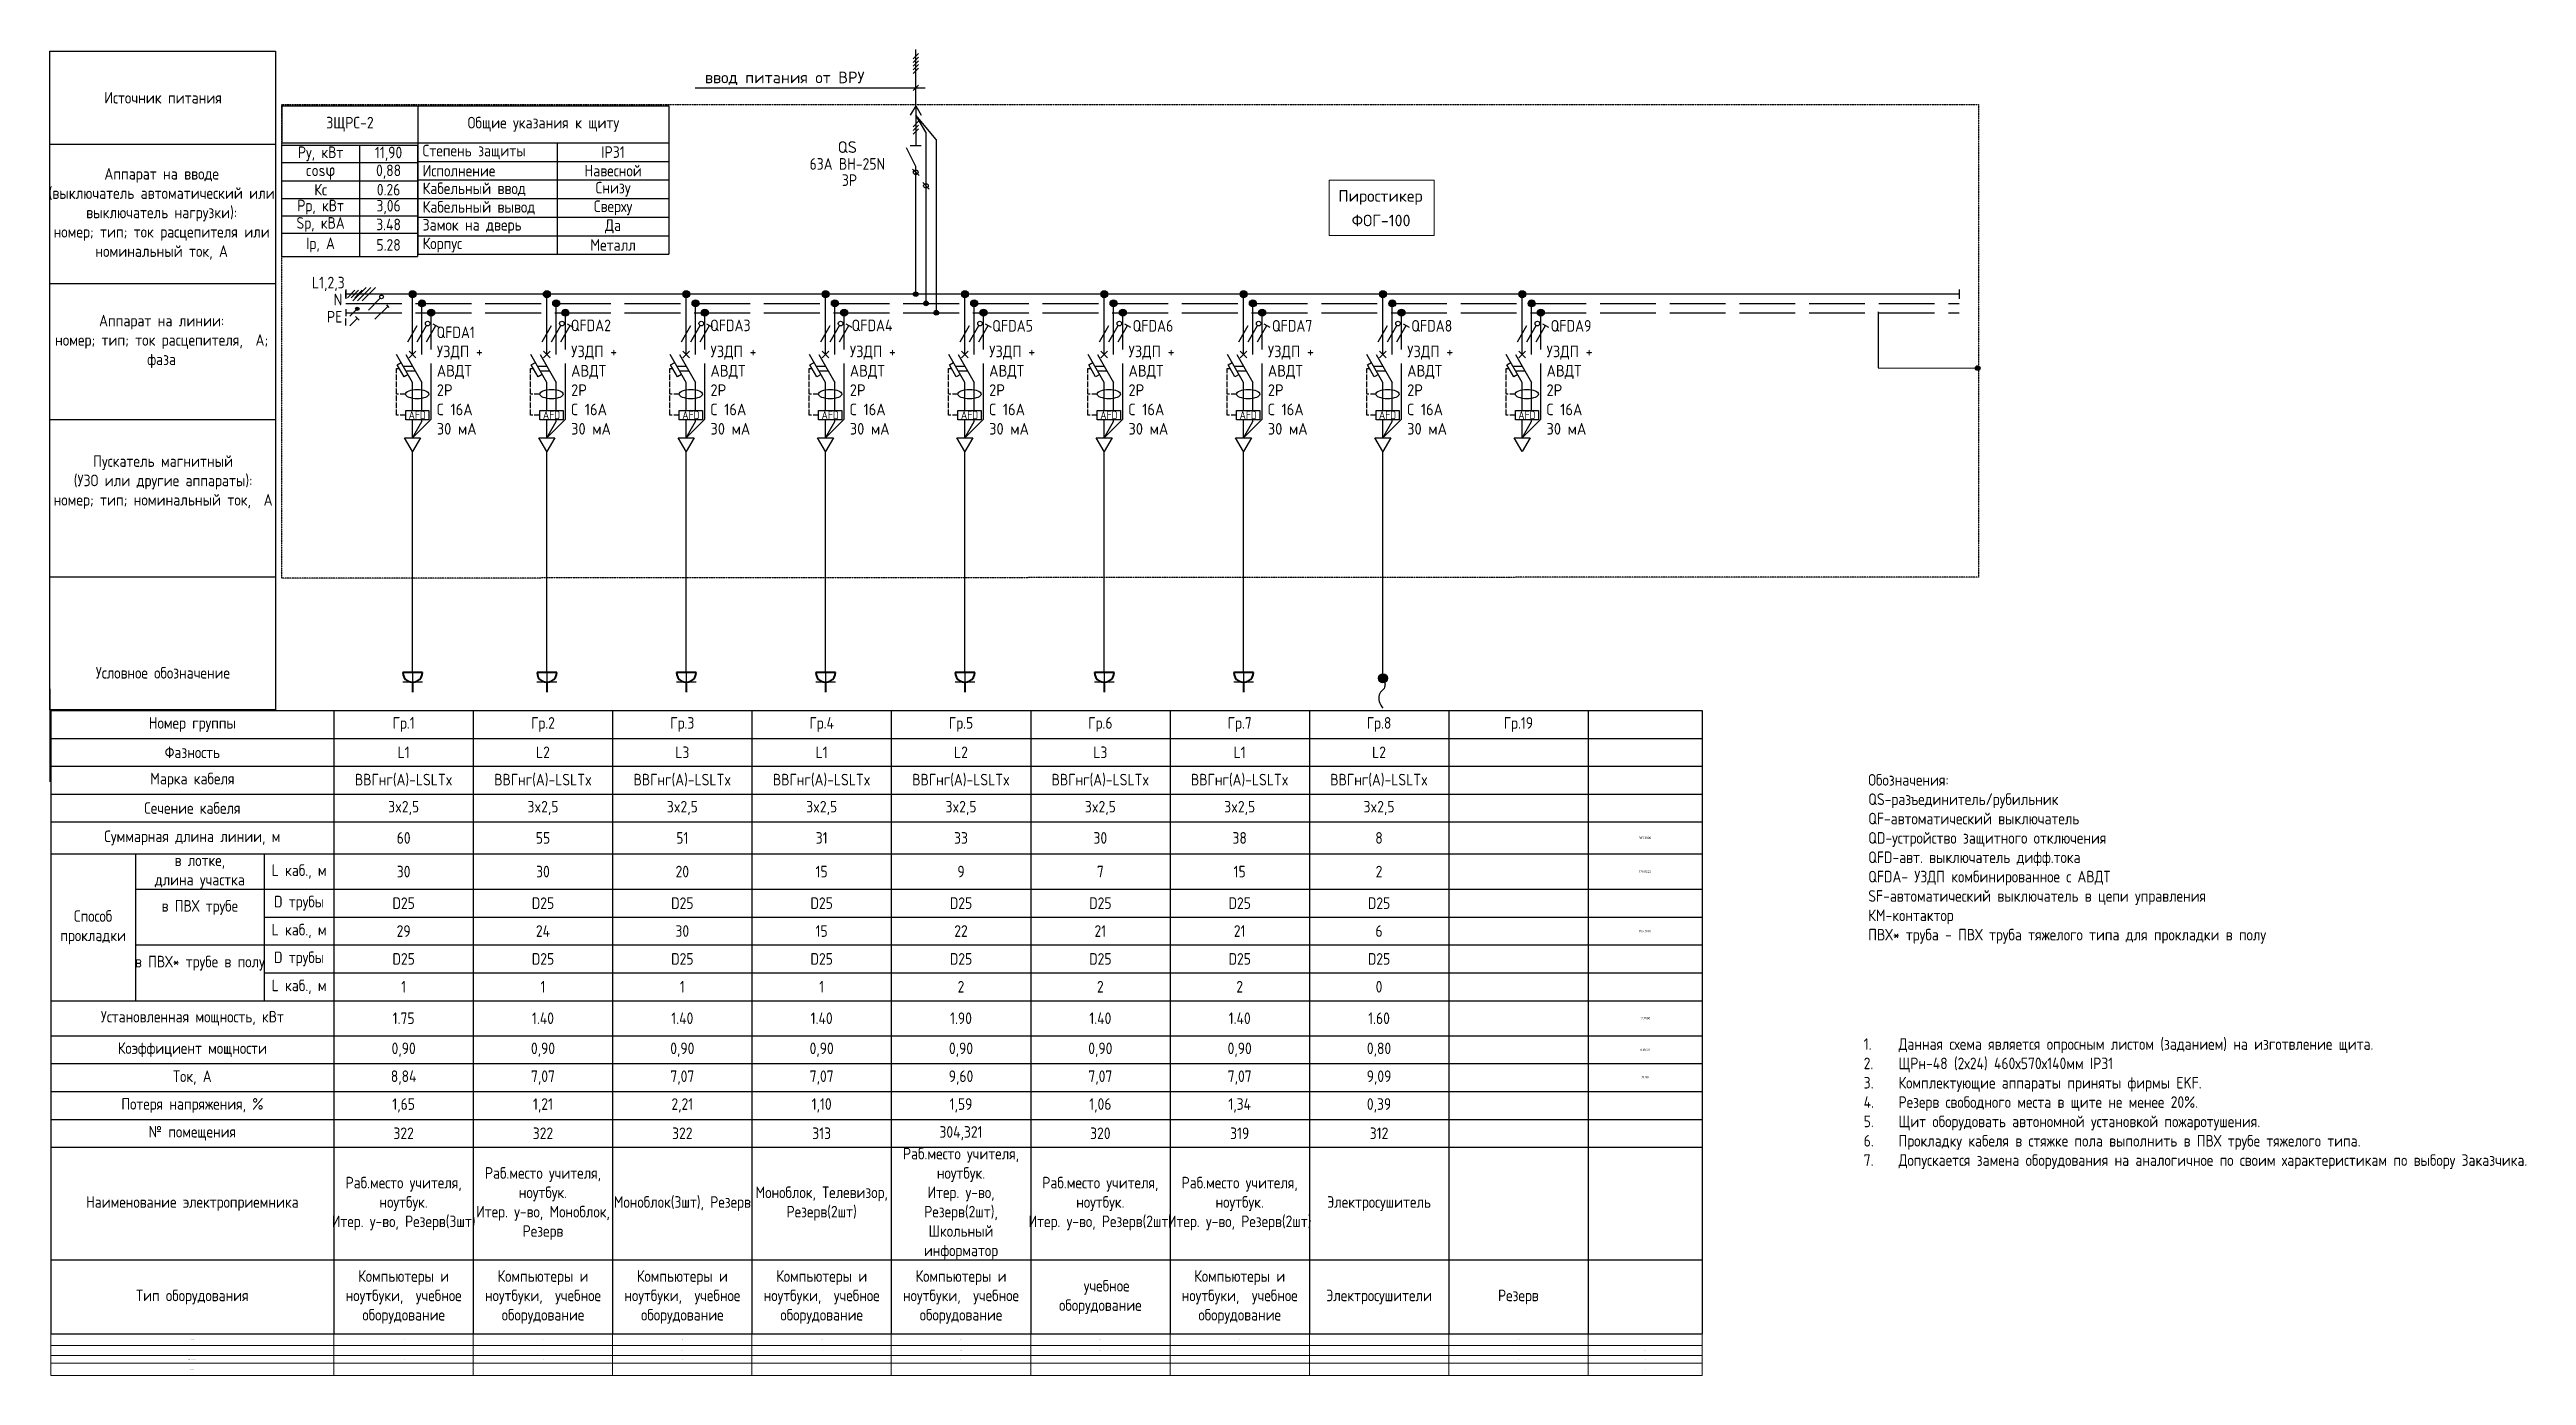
# Model space of a CAD drawing. Header units: millimetres. Extents: x -32 to 417638015, y -35 to 175284279.
# Drawn here: x 417302473 to 417355801, y 175209909 to 175238468 of the extents above; entities that cross this region are included whole.
import ezdxf
from ezdxf.enums import TextEntityAlignment as Align

# ---------------------------------------------------------------- set-up
doc = ezdxf.new("R2010")
doc.units = ezdxf.units.MM
doc.linetypes.add('ACAD_ISO02W100', pattern=[15, 12, -3])
doc.linetypes.add('DASHED2', pattern=[0.375, 0.25, -0.125])
for name, color, linetype in [('4_Однолинейная схема', 7, 'Continuous'), ('A-HATCH-WALL', 7, 'Continuous'), ('пояснения', 7, 'Continuous')]:
    doc.layers.add(name, color=color, linetype=linetype)
for name, color, linetype, lineweight in [('A-ANNO-NOTE', 7, 'Continuous', 5), ('ЭОМ_Кабельный вывод', 1, 'Continuous', 35), ('ЭОМ_Розетки быт', 5, 'Continuous', 30)]:
    doc.layers.add(name, color=color, linetype=linetype, lineweight=lineweight)
doc.styles.add('Arial Narrow', font='GOST_Common.ttf', dxfattribs={"width": 0.9, "height": 2.5})
doc.styles.add('DS23_Isopeur', font='isocpeur.ttf')
doc.styles.add('GOST Common', font='GOST_Common.ttf', dxfattribs={"width": 0.9, "height": 350})
doc.styles.add('GOST Common ISO', font='GOST_Common.ttf', dxfattribs={"width": 0.9, "height": 2.5})
doc.styles.add('ISOCPEUR', font='isocpeur.ttf', dxfattribs={"width": 0.85, "height": 275})
doc.styles.add('ISOCPEUR_1', font='isocpeur.ttf', dxfattribs={"height": 2.5})

msp = doc.modelspace()

# ---------------------------------------------------------------- texts
at = {"style": 'ISOCPEUR'}
for s, p in [('ввод питания от ВРУ', (417318302, 175237742)), ('QS', (417319649, 175236242))]:
    msp.add_text(s, height=250, dxfattribs=at).set_placement(p, align=Align.CENTER)
at = {"char_height": 250}
for s, insert, width, attachment_point, style in [('\\pxsm0.8;63А ВН-25N ', (417319649, 175236130), 2543.68, 2, 'ISOCPEUR'), ('\\pxsm0.8;3Р ', (417319695, 175235780), 2543.68, 2, 'ISOCPEUR'), ('QFDA2', (417313695, 175232651), 849.79, 1, 'GOST Common'), ('QFDA3', (417316695, 175232651), 849.79, 1, 'GOST Common'), ('QFDA5', (417322770, 175232642), 849.79, 1, 'GOST Common'), ('QFDA6', (417325792, 175232642), 849.79, 1, 'GOST Common'), ('QFDA7', (417328792, 175232642), 849.79, 1, 'GOST Common'), ('QFDA8', (417331792, 175232642), 849.79, 1, 'GOST Common'), ('QFDA9', (417334792, 175232642), 849.79, 1, 'GOST Common'), ('QFDA1', (417310805, 175232502), 849.79, 1, 'GOST Common')]:
    msp.add_mtext(s, dxfattribs=dict(at, insert=insert, width=width, attachment_point=attachment_point, style=style))
at = {"ltscale": 100, "char_height": 250, "attachment_point": 1, "style": 'ISOCPEUR'}
for s, width, gutter_width, heights, insert in [('Обозначения:\\PQS-разъединитель/рубильник\\PQF-автоматический выключатель\\PQD-устройство защитного отключения\\PQFD-авт. выключатель дифф.тока\\PQFDA- УЗДП комбинированное с АВДТ\\PSF-автоматический выключатель в цепи управления\\PКМ-контактор\\P{\\C0;ПВХ* труба - ПВХ труба тяжелого типа для прокладки в полу}', 9206.65, 1250, [0], (417341630, 175222863)), ('\\pxi-3,l3,t3;1.^IДанная схема является опросным листом (заданием) на изготвление щита.\\P2.^IЩРн-48 (2х24) 460х570х140мм IP31 \\P3.^IКомплектующие аппараты приняты фирмы EKF.\\P4.^IРезерв свободного места в щите не менее 20%.\\P{\\C0;5.^IЩит оборудовать автономной установкой пожаротушения.\\P6.^IПрокладку кабеля в стяжке пола выполнить в ПВХ трубе тяжелого типа.\\P\\A1;\\C256;7.^IДопускается замена оборудования на аналогичное по своим характеристикам по выбору Заказчика.}', 18423.29, 1, [6611], (417341532, 175217173))]:
    msp.add_mtext_dynamic_manual_height_columns(s, width=width, gutter_width=gutter_width, heights=heights, dxfattribs=dict(at, insert=insert))

# ---------------------------------------------------------------- blocks, each defined once
blk = doc.blocks.new('TSL_Пояснение для щита - TSL_Пояснение для щита-779833-ЩТ-1_1 _Р_ _')
blk.add_line((-75.05, 36.82), (-26.45, 36.82))
blk.add_line((-75.05, 36.82), (-26.45, 36.82))
blk.add_lwpolyline([(-75.05, 150), (-26.5, 150), (-26.5, 8.18), (-75.05, 8.18)], close=True)
at = {"layer": 'A-ANNO-NOTE', "lineweight": 30}
for p, q in [((-75, 130), (-26.41, 130)), ((-75, 100), (-26.41, 100)), ((-75, 70.67), (-26.41, 70.67))]:
    blk.add_line(p, q, dxfattribs=at)
at = {"insert": (-50.75, 16.14), "char_height": 2.5, "width": 48.595, "attachment_point": 5, "style": 'ISOCPEUR'}
blk.add_mtext('Условное обозначение', dxfattribs=at)
at = {"layer": 'A-ANNO-NOTE', "char_height": 2.5, "style": 'Arial Narrow'}
for s, insert, width, attachment_point in [('\\pxqc;Источник питания', (-50.7, 140), 48.5948, 5), ('\\fArial Narrow|b0|i0|c204|p34|; ', (-42.14, 141.21), 0.962, 1), ('\\pxqc;Аппарат на вводе \\P(выключатель автоматический или выключатель нагрузки): \\Pномер; тип; ток расцепителя или номинальный ток, А', (-51.01, 115), 49.2171, 5), ('\\fArial Narrow|b0|i0|c204|p34|; ', (-43.26, 124.54), 0.962, 1), ('\\fArial Narrow|b0|i0|c204|p34|; ', (-39.29, 124.54), 0.962, 1), ('\\fArial Narrow|b0|i0|c204|p34|; ', (-47.03, 120.38), 0.962, 1), ('\\fArial Narrow|b0|i0|c204|p34|; ', (-24.74, 120.38), 0.962, 1), ('\\fArial Narrow|b0|i0|c204|p34|; ', (-19.11, 120.38), 0.962, 1), ('\\fArial Narrow|b0|i0|c204|p34|; ', (-53.84, 112.04), 0.962, 1), ('\\fArial Narrow|b0|i0|c204|p34|; ', (-40.55, 116.21), 0.962, 1), ('\\fArial Narrow|b0|i0|c204|p34|; ', (-35.85, 112.04), 0.962, 1), ('\\fArial Narrow|b0|i0|c204|p34|; ', (-30.23, 112.04), 0.962, 1), ('\\fArial Narrow|b0|i0|c204|p34|; ', (-11.04, 112.04), 0.962, 1), ('\\pxqc;Аппарат на линии: \\P\\pq*;номер; тип; ток расцепителя,  А; фаза', (-51.01, 87.5), 49.2171, 5), ('\\fArial Narrow|b0|i0|c204|p34|; ', (-43.7, 92.88), 0.962, 1), ('\\fArial Narrow|b0|i0|c204|p34|; ', (-39.73, 92.88), 0.962, 1), ('\\fArial Narrow|b0|i0|c204|p34|; ', (-58.58, 88.71), 0.962, 1), ('\\fArial Narrow|b0|i0|c204|p34|; ', (-37.62, 88.71), 0.962, 1), ('\\fArial Narrow|b0|i0|c204|p34|; ', (-10.36, 88.71), 0.481, 1), ('\\fArial Narrow|b0|i0|c204|p34|; ', (-43.17, 72.88), 0.962, 1), ('\\fArial Narrow|b0|i0|c204|p34|; ', (-54.55, 68.71), 0.962, 1), ('\\fArial Narrow|b0|i0|c204|p34|; ', (-48.93, 68.71), 0.962, 1), ('\\fArial Narrow|b0|i0|c204|p34|; ', (-39.2, 68.71), 0.962, 1), ('\\fArial Narrow|b0|i0|c204|p34|; ', (-29.55, 64.54), 0.962, 1), ('Пускатель магнитный\\P(УЗО или другие аппараты):\\Pномер; тип; номинальный ток,  А', (-50.7, 57.23), 48.5948, 5), ('\\fArial Narrow|b0|i0|c204|p34|; ', (-40.12, 10.8), 0.962, 1), ('\\fArial Narrow|b0|i0|c204|p34|; ', (-40.32, 6.63), 0.962, 1), ('\\fArial Narrow|b0|i0|c204|p34|; ', (-38.21, -3.79), 0.962, 1), ('\\fArial Narrow|b0|i0|c204|p34|; ', (-35.76, -43.79), 0.962, 1)]:
    blk.add_mtext(s, dxfattribs=dict(at, insert=insert, width=width, attachment_point=attachment_point))
at = {"layer": 'A-ANNO-NOTE', "char_height": 2.5, "width": 0.962, "attachment_point": 1, "rotation": 90, "style": 'Arial Narrow'}
for insert in [(-31.63, 55.01), (-59.96, 39.75), (-27.46, 42.11), (-31.63, 29.87)]:
    blk.add_mtext('\\fArial Narrow|b0|i0|c204|p34|; ', dxfattribs=dict(at, insert=insert))
blk = doc.blocks.new('TSL_SHM_УГО_Точка - TSL_SHM_УГО_Точка-779818-ЩТ-1_1 _Р_ _')
at = {"layer": 'A-ANNO-NOTE', "lineweight": 30}
h = blk.add_hatch(color=256, dxfattribs=at)
edge = h.paths.add_edge_path()
edge.add_arc((0, 0), 0.5, 0, 360)
blk.add_circle((0, 0), 0.5, dxfattribs=at)
blk = doc.blocks.new('IRGA_ФОГ - ФОГ-30-6069955-ЩТ-1_1 _Р_ _')
at = {"layer": 'A-ANNO-NOTE'}
for p, q in [((22.6, 11.87), (0, 11.87)), ((0, 11.87), (0, 0)), ((22.6, 0), (22.6, 11.87)), ((0, 0), (22.6, 0))]:
    blk.add_line(p, q, dxfattribs=at)
at = {"layer": 'A-ANNO-NOTE', "insert": (1.98, 9.74), "char_height": 2.5, "width": 18.34, "attachment_point": 1, "style": 'ISOCPEUR_1', "bg_fill": 3, "box_fill_scale": 1.25, "bg_fill_color": 256, "bg_fill_true_color": 13158600, "bg_fill_transparency": 0}
blk.add_mtext('Пиростикер', dxfattribs=at)
blk = doc.blocks.new('Конт разъемн')
at = {"color": 0}
blk.add_line((71, 71), (-71, -71), dxfattribs=at)
blk.add_circle((0, 0), 50, dxfattribs=at)
blk = doc.blocks.new('*U870')
at = {"layer": '4_Однолинейная схема'}
for p, q in [((0, 1), (0, -1)), ((347.29, 0), (0, 0)), ((347.29, 1), (347.29, -1))]:
    blk.add_line(p, q, dxfattribs=at)
at = {"layer": '4_Однолинейная схема', "color": 1}
for p, q in [((1.51, -1.41), (4.34, 1.41)), ((2.51, -1.41), (5.34, 1.41)), ((3.51, -1.41), (6.34, 1.41)), ((4.84, -3.41), (7.38, -0.87)), ((6.23, -5.41), (9.06, -2.59))]:
    blk.add_line(p, q, dxfattribs=at)
at = {"layer": '4_Однолинейная схема', "linetype": 'ACAD_ISO02W100'}
for p, q in [((0, -2), (347.29, -2)), ((0, -4), (347.29, -4))]:
    blk.add_line(p, q, dxfattribs=at)
at = {"layer": '4_Однолинейная схема', "color": 1}
blk.add_lwpolyline([(9.34, -2.86), (8.78, -2.31)], dxfattribs=at)
blk.add_circle((7.67, -0.59), 0.404, dxfattribs=at)
at = {"layer": '4_Однолинейная схема', "style": 'GOST Common ISO', "width": 0.9}
for s, p in [('L1,2,3', (-7.33, 1.25)), ('N', (-2.64, -2.41)), ('PE', (-4.09, -6.11))]:
    blk.add_text(s, height=2.5, dxfattribs=at).set_placement(p)
blk = doc.blocks.new('*T1187')
at = {"layer": 'пояснения', "color": 0, "linetype": 'ByBlock', "lineweight": -2, "transparency": 16777216}
for p, q in [((0, 0), (2928, 0)), ((0, 0), (0, -800)), ((2928, 0), (2928, -800)), ((0, -800), (2928, -800))]:
    blk.add_line(p, q, dxfattribs=at)
at = {"layer": 'пояснения', "color": 0, "transparency": 16777216, "insert": (1464, -400), "char_height": 250, "width": 2906.04, "attachment_point": 5, "style": 'GOST Common ISO'}
blk.add_mtext('{\\C256;3ЩРС-2}', dxfattribs=at)
blk = doc.blocks.new('*T1188')
at = {"layer": 'пояснения', "color": 0, "linetype": 'ByBlock', "lineweight": -2, "transparency": 16777216}
for p, q in [((0, 0), (5400, 0)), ((0, 0), (0, -3200)), ((5400, 0), (5400, -3200)), ((0, -800), (5400, -800)), ((3000, -800), (3000, -3200)), ((0, -1200), (5400, -1200)), ((0, -1600), (5400, -1600)), ((0, -2000), (5400, -2000)), ((0, -2400), (5400, -2400)), ((0, -2800), (5400, -2800)), ((0, -3200), (5400, -3200))]:
    blk.add_line(p, q, dxfattribs=at)
at = {"layer": 'пояснения', "color": 0, "transparency": 16777216, "char_height": 250, "style": 'GOST Common ISO'}
for s, insert, width, attachment_point in [('Общие указания к щиту', (2700, -400), 5327.35, 5), ('Степень защиты', (100, -1000), 2800, 4), ('IP31', (4200, -1000), 2327.35, 5), ('Исполнение', (100, -1400), 2800, 4), ('Навесной', (4200, -1400), 2327.35, 5), ('Кабельный ввод', (100, -1800), 2800, 4), ('Кабельный вывод', (100, -2200), 2800, 4), ('Сверху', (4200, -2200), 2327.35, 5), ('Снизу', (4200, -1800), 2327.35, 5), ('Замок на дверь', (100, -2600), 2800, 4), ('Да', (4200, -2600), 2327.35, 5), ('Корпус', (100, -3000), 2800, 4), ('Металл', (4200, -3000), 2327.35, 5)]:
    blk.add_mtext(s, dxfattribs=dict(at, insert=insert, width=width, attachment_point=attachment_point))
blk = doc.blocks.new('*U874')
at = {"lineweight": -2}
h = blk.add_hatch(color=256, dxfattribs=at)
h.dxf.hatch_style = 1
edge = h.paths.add_edge_path()
edge.add_arc((0, 0), 0.75, 0, 360)
at = {"layer": 'A-HATCH-WALL', "lineweight": -2}
h = blk.add_hatch(color=256, dxfattribs=at)
h.dxf.hatch_style = 1
edge = h.paths.add_edge_path()
edge.add_arc((2, -2), 0.75, 0, 360)
h = blk.add_hatch(color=256, dxfattribs=at)
h.dxf.hatch_style = 1
edge = h.paths.add_edge_path()
edge.add_arc((4, -4), 0.75, 0, 360)
at = {"lineweight": -2}
for points in [[(0, -13), (0, 0)], [(0, -25.05), (0, -19), (-3.46, -13)], [(-0.98, -17.3), (-1.85, -17.8), (-3.35, -15.2), (-2.48, -14.7)], [(-2.02, -15.5), (-0.02, -15.5)], [(-1.46, -13), (2, -19)], [(-0.73, -13.73), (0.69, -12.31)], [(0.71, -13.71), (-0.71, -12.29)], [(-1.44, -16.5), (0.56, -16.5)], [(0, -30.92), (0, -27.05)]]:
    blk.add_lwpolyline(points, dxfattribs=at)
at = {"linetype": 'ACAD_ISO02W100', "lineweight": -2}
for points in [[(2, -13), (2, -2)], [(4, -26.92), (4, -4)], [(2, -25.05), (2, -19)], [(0, -30.92), (4, -26.92)], [(0, -30.92), (2, -27.46), (2, -26.97)]]:
    blk.add_lwpolyline(points, dxfattribs=at)
at = {"color": 1, "lineweight": -2}
for points in [[(-1, -10.23), (1, -6.77)], [(1, -10.23), (3, -6.77)], [(3, -10.23), (5, -6.77)], [(4.35, -6.39), (5.65, -7.14)]]:
    blk.add_lwpolyline(points, dxfattribs=at)
at = {"color": 1, "linetype": 'ACAD_ISO02W100', "lineweight": -2, "ltscale": 0.1}
for points in [[(-3.5, -21.53), (-3.5, -21.53), (-3.5, -16), (-2.89, -16)], [(-1.5, -21.53), (-3.5, -21.53)], [(-1.5, -26.05), (-3.5, -26.05), (-3.5, -21.53)]]:
    blk.add_lwpolyline(points, dxfattribs=at)
at = {"lineweight": -2}
blk.add_lwpolyline([(0, -33.92), (-1.73, -30.92), (1.73, -30.92)], close=True, dxfattribs=at)
for centre in [(0, 0), (2, -2), (4, -4)]:
    blk.add_circle(centre, 0.75, dxfattribs=at)
at = {"color": 1, "lineweight": -2}
blk.add_circle((3.25, -6.33), 0.5, dxfattribs=at)
at = {"lineweight": -2}
blk.add_ellipse((1, -21.53), major_axis=(2.5, 0), ratio=0.4, dxfattribs=at)
at = {"style": 'GOST Common ISO', "width": 0.9}
blk.add_attdef('ФАЗА', text='', height=2.5, dxfattribs=at).set_placement((0, 2), align=Align.CENTER)
at = {"lineweight": -2}
blk.add_wipeout([(-1.49, -25.05), (3.5, -25.05), (3.5, -27.05), (-1.49, -27.05)], dxfattribs=at)
blk.add_lwpolyline([(3.5, -27.05), (-1.49, -27.05), (-1.49, -25.05), (3.5, -25.05)], close=True, dxfattribs=at)
at = {"lineweight": -2, "insert": (1, -26.05), "char_height": 1.75, "attachment_point": 5, "style": 'GOST Common ISO'}
blk.add_mtext_dynamic_manual_height_columns('AFD', width=4.9912, gutter_width=12.5, heights=[0], dxfattribs=at)
blk = doc.blocks.new('*T1189')
at = {"color": 0, "linetype": 'ByBlock', "lineweight": -2, "transparency": 16777216}
for p, q in [((0, 0), (35552, 0)), ((0, 0), (0, -13428)), ((6097, 0), (6097, -13428)), ((9097, 0), (9097, -13428)), ((12097, 0), (12097, -13428)), ((15097, 0), (15097, -13428)), ((18097, 0), (18097, -13428)), ((21097, 0), (21097, -13428)), ((24097, 0), (24097, -13428)), ((27097, 0), (27097, -13428)), ((30097, 0), (30097, -13428)), ((33097, 0), (33097, -13428)), ((35552, 0), (35552, -13428)), ((0, -600), (35552, -600)), ((0, -1200), (35552, -1200)), ((0, -1800), (35552, -1800)), ((0, -2400), (35552, -2400)), ((0, -3087), (35552, -3087)), ((1822, -3087), (1822, -6249)), ((4597, -3087), (4597, -6249)), ((1822, -3849), (35552, -3849)), ((4597, -4449), (35552, -4449)), ((1822, -5049), (35552, -5049)), ((4597, -5649), (35552, -5649)), ((0, -6249), (35552, -6249)), ((0, -7005), (35552, -7005)), ((0, -7605), (35552, -7605)), ((0, -8205), (35552, -8205)), ((0, -8805), (35552, -8805)), ((0, -9405), (35552, -9405)), ((0, -11833), (35552, -11833)), ((0, -13428), (35552, -13428))]:
    blk.add_line(p, q, dxfattribs=at)
at = {"layer": 'Defpoints', "color": 8, "linetype": 'ByBlock', "lineweight": 0, "transparency": 16777216}
for p, q in [((0, -13428), (0, -14322)), ((0, -13678), (35552, -13678)), ((6097, -13428), (6097, -14322)), ((9097, -13428), (9097, -14322)), ((12097, -13428), (12097, -14322)), ((15097, -13428), (15097, -14322)), ((18097, -13428), (18097, -14322)), ((21097, -13428), (21097, -14322)), ((24097, -13428), (24097, -14322)), ((27097, -13428), (27097, -14322)), ((30097, -13428), (30097, -14322)), ((33097, -13428), (33097, -14322)), ((35552, -13428), (35552, -14322)), ((0, -13888), (35552, -13888)), ((0, -14053), (35552, -14053)), ((0, -14322), (35552, -14322))]:
    blk.add_line(p, q, dxfattribs=at)
at = {"color": 0, "transparency": 16777216, "attachment_point": 5, "style": 'ISOCPEUR'}
for s, insert, char_height, width in [('{\\fISOCPEUR|b0|i0|c0;Номер группы', (3048, -300), 250, 6076.6), ('Гр.1', (7597, -300), 250, 2980), ('Гр.2', (10597, -300), 250, 2980), ('Гр.3', (13597, -300), 250, 2980), ('Гр.4', (16597, -300), 250, 2980), ('Гр.5', (19597, -300), 250, 2980), ('Гр.6', (22597, -300), 250, 2980), ('Гр.7', (25597, -300), 250, 2980), ('Гр.8', (28597, -300), 250, 2980), ('Гр.19', (31597, -300), 250, 2980), ('{\\fISOCPEUR|b0|i0|c0;Фазность', (3048, -900), 250, 6076.6), ('L1', (7597, -900), 250, 2980), ('L2', (10597, -900), 250, 2980), ('L3', (13597, -900), 250, 2980), ('L1', (16597, -900), 250, 2980), ('L2', (19597, -900), 250, 2980), ('L3', (22597, -900), 250, 2980), ('L1', (25597, -900), 250, 2980), ('L2', (28597, -900), 250, 2980), ('{\\fISOCPEUR|b0|i0|c0;Марка кабеля', (3048, -1500), 250, 6076.6), ('ВВГнг(A)-LSLTx', (7597, -1500), 250, 2980), ('ВВГнг(A)-LSLTx', (10597, -1500), 250, 2980), ('ВВГнг(A)-LSLTx', (13597, -1500), 250, 2980), ('{\\fISOCPEUR|b0|i0|c0;ВВГнг(A)-LSLTx', (16597, -1500), 250, 2980), ('{\\fISOCPEUR|b0|i0|c0;ВВГнг(A)-LSLTx', (19597, -1500), 250, 2980), ('{\\fISOCPEUR|b0|i0|c0;ВВГнг(A)-LSLTx', (22597, -1500), 250, 2980), ('{\\fISOCPEUR|b0|i0|c0;ВВГнг(A)-LSLTx', (25597, -1500), 250, 2980), ('{\\fISOCPEUR|b0|i0|c0;ВВГнг(A)-LSLTx', (28597, -1500), 250, 2980), ('{\\fISOCPEUR|b0|i0|c0;Сечение кабеля', (3048, -2100), 250, 6076.6), ('3x2,5', (7597, -2100), 250, 2980), ('3x2,5', (10597, -2100), 250, 2980), ('3x2,5', (13597, -2100), 250, 2980), ('3x2,5', (16597, -2100), 250, 2980), ('3x2,5', (19597, -2100), 250, 2980), ('3x2,5', (22597, -2100), 250, 2980), ('3x2,5', (25597, -2100), 250, 2980), ('3x2,5', (28597, -2100), 250, 2980), ('{\\fISOCPEUR|b0|i0|c0;Суммарная длина линии, м', (3048, -2743), 250, 6076.6), ('60', (7597, -2743), 250, 2980), ('55', (10597, -2743), 250, 2980), ('51', (13597, -2743), 250, 2980), ('31', (16597, -2743), 250, 2980), ('33', (19597, -2743), 250, 2980), ('30', (22597, -2743), 250, 2980), ('38', (25597, -2743), 250, 2980), ('8', (28597, -2743), 250, 2980), ('в лотке, \\Pдлина участка', (3209, -3468), 250, 2755.56), ('307.3000', (34324, -2743), 50, 2435.33), ('L каб., м', (5347, -3468), 250, 1479.52), ('30', (7597, -3468), 250, 2980), ('30', (10597, -3468), 250, 2980), ('20', (13597, -3468), 250, 2980), ('15', (16597, -3468), 250, 2980), ('9', (19597, -3468), 250, 2980), ('7', (22597, -3468), 250, 2980), ('15', (25597, -3468), 250, 2980), ('2', (28597, -3468), 250, 2980), ('128.0000', (34324, -3468), 50, 2435.33), ('в ПВХ трубе \\P  ', (3209, -4449), 250, 2755.56), ('D трубы', (5347, -4149), 250, 1479.52), ('D25 ', (7597, -4149), 250, 2980), ('D25 ', (10597, -4149), 250, 2980), ('D25 ', (13597, -4149), 250, 2980), ('D25 ', (16597, -4149), 250, 2980), ('D25 ', (19597, -4149), 250, 2980), ('D25 ', (22597, -4149), 250, 2980), ('D25 ', (25597, -4149), 250, 2980), ('D25 ', (28597, -4149), 250, 2980), ('Способ прокладки', (911, -4668), 250, 1801.52), ('L каб., м', (5347, -4749), 250, 1479.52), ('29', (7597, -4749), 250, 2980), ('24', (10597, -4749), 250, 2980), ('30', (13597, -4749), 250, 2980), ('15', (16597, -4749), 250, 2980), ('22', (19597, -4749), 250, 2980), ('21', (22597, -4749), 250, 2980), ('21', (25597, -4749), 250, 2980), ('6', (28597, -4749), 250, 2980), ('169.3000', (34324, -4749), 50, 2435.33), ('в ПВХ* трубе в полу \\P  ', (3209, -5649), 250, 2755.56), ('D трубы', (5347, -5349), 250, 1479.52), ('D25 ', (7597, -5349), 250, 2980), ('D25 ', (10597, -5349), 250, 2980), ('D25 ', (13597, -5349), 250, 2980), ('D25 ', (16597, -5349), 250, 2980), ('D25 ', (19597, -5349), 250, 2980), ('D25 ', (22597, -5349), 250, 2980), ('D25 ', (25597, -5349), 250, 2980), ('D25 ', (28597, -5349), 250, 2980), ('L каб., м', (5347, -5949), 250, 1479.52), ('1', (7597, -5949), 250, 2980), ('1', (10597, -5949), 250, 2980), ('1', (13597, -5949), 250, 2980), ('1', (16597, -5949), 250, 2980), ('2', (19597, -5949), 250, 2980), ('2', (22597, -5949), 250, 2980), ('2', (25597, -5949), 250, 2980), ('0', (28597, -5949), 250, 2980), ('Установленная мощность, кВт', (3048, -6627), 250, 6076.6), ('1.75', (7597, -6627), 250, 2980), ('1.40', (10597, -6627), 250, 2980), ('1.40', (13597, -6627), 250, 2980), ('1.40', (16597, -6627), 250, 2980), ('1.90', (19597, -6627), 250, 2980), ('1.40', (22597, -6627), 250, 2980), ('1.40', (25597, -6627), 250, 2980), ('1.60', (28597, -6627), 250, 2980), ('12.2500', (34324, -6627), 50, 2435.33), ('Коэффициент мощности', (3048, -7305), 250, 6076.6), ('0,90', (7597, -7305), 250, 2980), ('0,90', (10597, -7305), 250, 2980), ('0,90', (13597, -7305), 250, 2980), ('0,90', (16597, -7305), 250, 2980), ('0,90', (19597, -7305), 250, 2980), ('0,90', (22597, -7305), 250, 2980), ('0,90', (25597, -7305), 250, 2980), ('0,80', (28597, -7305), 250, 2980), ('0.8500', (34324, -7305), 50, 2435.33), ('Ток, А', (3048, -7905), 250, 6076.6), ('8,84', (7597, -7905), 250, 2980), ('7,07', (10597, -7905), 250, 2980), ('7,07', (13597, -7905), 250, 2980), ('7,07', (16597, -7905), 250, 2980), ('9,60', (19597, -7905), 250, 2980), ('7,07', (22597, -7905), 250, 2980), ('7,07', (25597, -7905), 250, 2980), ('9,09', (28597, -7905), 250, 2980), ('21,90', (34324, -7905), 50, 2435.33), ('{\\fISOCPEUR|b0|i0|c0;Потеря напряжения, %', (3048, -8505), 250, 6076.6), ('1,65', (7597, -8505), 250, 2980), ('1,21', (10597, -8505), 250, 2980), ('2,21', (13597, -8505), 250, 2980), ('1,10', (16597, -8505), 250, 2980), ('1,59', (19597, -8505), 250, 2980), ('1,06', (22597, -8505), 250, 2980), ('1,34', (25597, -8505), 250, 2980), ('0,39', (28597, -8505), 250, 2980), ('{\\fISOCPEUR|b0|i0|c0;№ помещения', (3048, -9105), 250, 6076.6), ('322', (7597, -9105), 250, 2980), ('322', (10597, -9105), 250, 2980), ('322', (13597, -9105), 250, 2980), ('313', (16597, -9105), 250, 2980), ('304,321', (19597, -9105), 250, 2980), ('320', (22597, -9105), 250, 2980), ('319', (25597, -9105), 250, 2980), ('312', (28597, -9105), 250, 2980), ('Раб.место учителя, ноутбук.\\PИтер. у-во, Резерв(2шт), {\\W0.85;\\C256;Школьный информатор}', (19597, -10619), 250, 2980), ('Раб.место учителя, ноутбук.\\PИтер. у-во, Резерв(3шт)', (7597, -10619), 250, 2980), ('Раб.место учителя, ноутбук.\\PИтер. у-во, Моноблок, Резерв', (10597, -10619), 250, 2980), ('Раб.место учителя, ноутбук.\\PИтер. у-во, Резерв(2шт)', (22597, -10619), 250, 2980), ('Раб.место учителя, ноутбук.\\PИтер. у-во, Резерв(2шт)', (25597, -10619), 250, 2980), ('Наименование электроприемника', (3048, -10619), 250, 6076.6), ('Моноблок(3шт), Резерв', (13597, -10619), 250, 2980), ('Моноблок, Телевизор, \\PРезерв(2шт)', (16597, -10619), 250, 2980), ('Электросушитель', (28597, -10619), 250, 2980), ('Компьютеры и ноутбуки,  учебное оборудование', (7597, -12631), 250, 2980), ('Компьютеры и ноутбуки,  учебное оборудование', (10597, -12631), 250, 2980), ('Компьютеры и ноутбуки,  учебное оборудование', (13597, -12631), 250, 2980), ('Компьютеры и ноутбуки,  учебное оборудование', (16597, -12631), 250, 2980), ('Компьютеры и ноутбуки,  учебное оборудование', (19597, -12631), 250, 2980), ('  учебное оборудование', (22597, -12631), 250, 2980), ('Компьютеры и ноутбуки,  учебное оборудование', (25597, -12631), 250, 2980), ('Тип оборудования', (3048, -12631), 250, 6076.6), ('Электросушители', (28597, -12631), 250, 2980), ('Резерв', (31597, -12631), 250, 2980)]:
    blk.add_mtext(s, dxfattribs=dict(at, insert=insert, char_height=char_height, width=width))
at = {"color": 255, "transparency": 16777216, "char_height": 10, "attachment_point": 5, "style": 'ISOCPEUR'}
for s, insert, width in [('Коэф спроса', (3048, -13553), 6076.6), ('0,40', (7597, -13553), 2980), ('0,70', (7597, -13783), 2980), ('0,15', (10597, -13553), 2980), ('0,21', (10597, -13783), 2980), ('0,50', (13597, -13553), 2980), ('0,70', (13597, -13783), 2980), ('0,20', (16597, -13553), 2980), ('0,28', (16597, -13783), 2980), ('0,20', (19597, -13553), 2980), ('0,38', (19597, -13783), 2980), ('0,20', (22597, -13553), 2980), ('0,28', (22597, -13783), 2980), ('0,80', (25597, -13553), 2980), ('1,12', (25597, -13783), 2980), ('####', (31597, -13783), 2980), ('0,15', (31597, -13553), 2980), ('3.6700', (34324, -13783), 2435.33), ('0,30', (34324, -13553), 2435.33), ('Полная расчетная мощность', (3048, -13970), 6076.6), ('Косинус Итог', (3048, -14187), 6076.6), ('0,78', (7597, -13970), 2980), ('0,23', (10597, -13970), 2980), ('0,78', (13597, -13970), 2980), ('0,31', (16597, -13970), 2980), ('0,42', (19597, -13970), 2980), ('0,31', (22597, -13970), 2980), ('1,24', (25597, -13970), 2980), ('####', (31597, -13970), 2980), ('4.0778', (34324, -13970), 2435.33), ('0.9000', (34324, -14187), 2435.33)]:
    blk.add_mtext(s, dxfattribs=dict(at, insert=insert, width=width))
blk = doc.blocks.new('*U865')
at = {"lineweight": -2}
h = blk.add_hatch(color=256, dxfattribs=at)
h.dxf.hatch_style = 1
edge = h.paths.add_edge_path()
edge.add_arc((0, 0), 0.75, 0, 360)
at = {"layer": 'A-HATCH-WALL', "lineweight": -2}
h = blk.add_hatch(color=256, dxfattribs=at)
h.dxf.hatch_style = 1
edge = h.paths.add_edge_path()
edge.add_arc((2, -2), 0.75, 0, 360)
h = blk.add_hatch(color=256, dxfattribs=at)
h.dxf.hatch_style = 1
edge = h.paths.add_edge_path()
edge.add_arc((4, -4), 0.75, 0, 360)
at = {"lineweight": -2}
for points in [[(0, -13), (0, 0)], [(0, -25.05), (0, -19), (-3.46, -13)], [(-0.98, -17.3), (-1.85, -17.8), (-3.35, -15.2), (-2.48, -14.7)], [(-2.02, -15.5), (-0.02, -15.5)], [(-1.46, -13), (2, -19)], [(-0.73, -13.73), (0.69, -12.31)], [(0.71, -13.71), (-0.71, -12.29)], [(-1.44, -16.5), (0.56, -16.5)], [(0, -30.92), (0, -27.05)]]:
    blk.add_lwpolyline(points, dxfattribs=at)
at = {"linetype": 'ACAD_ISO02W100', "lineweight": -2}
for points in [[(2, -13), (2, -2)], [(4, -26.92), (4, -4)], [(2, -25.05), (2, -19)], [(0, -30.92), (4, -26.92)], [(0, -30.92), (2, -27.46), (2, -26.97)]]:
    blk.add_lwpolyline(points, dxfattribs=at)
at = {"color": 1, "lineweight": -2}
for points in [[(-1, -10.23), (1, -6.77)], [(1, -10.23), (3, -6.77)], [(3, -10.23), (5, -6.77)], [(4.35, -6.39), (5.65, -7.14)]]:
    blk.add_lwpolyline(points, dxfattribs=at)
at = {"color": 1, "linetype": 'ACAD_ISO02W100', "lineweight": -2, "ltscale": 0.1}
for points in [[(-3.5, -21.53), (-3.5, -21.53), (-3.5, -16), (-2.89, -16)], [(-1.5, -21.53), (-3.5, -21.53)], [(-1.5, -26.05), (-3.5, -26.05), (-3.5, -21.53)]]:
    blk.add_lwpolyline(points, dxfattribs=at)
at = {"lineweight": -2}
blk.add_lwpolyline([(0, -33.92), (-1.73, -30.92), (1.73, -30.92)], close=True, dxfattribs=at)
for centre in [(0, 0), (2, -2), (4, -4)]:
    blk.add_circle(centre, 0.75, dxfattribs=at)
at = {"color": 1, "lineweight": -2}
blk.add_circle((3.25, -6.33), 0.5, dxfattribs=at)
at = {"lineweight": -2}
blk.add_ellipse((1, -21.53), major_axis=(2.5, 0), ratio=0.4, dxfattribs=at)
at = {"style": 'GOST Common ISO', "width": 0.9}
blk.add_attdef('ФАЗА', text='', height=2.5, dxfattribs=at).set_placement((0, 2), align=Align.CENTER)
at = {"lineweight": -2}
blk.add_wipeout([(-1.49, -25.05), (3.5, -25.05), (3.5, -27.05), (-1.49, -27.05)], dxfattribs=at)
blk.add_lwpolyline([(3.5, -27.05), (-1.49, -27.05), (-1.49, -25.05), (3.5, -25.05)], close=True, dxfattribs=at)
at = {"lineweight": -2, "insert": (1, -26.05), "char_height": 1.75, "attachment_point": 5, "style": 'GOST Common ISO'}
blk.add_mtext_dynamic_manual_height_columns('AFD', width=4.9912, gutter_width=12.5, heights=[0], dxfattribs=at)
blk = doc.blocks.new('*U866')
at = {"lineweight": -2}
h = blk.add_hatch(color=256, dxfattribs=at)
h.dxf.hatch_style = 1
edge = h.paths.add_edge_path()
edge.add_arc((0, 0), 0.75, 0, 360)
at = {"layer": 'A-HATCH-WALL', "lineweight": -2}
h = blk.add_hatch(color=256, dxfattribs=at)
h.dxf.hatch_style = 1
edge = h.paths.add_edge_path()
edge.add_arc((2, -2), 0.75, 0, 360)
h = blk.add_hatch(color=256, dxfattribs=at)
h.dxf.hatch_style = 1
edge = h.paths.add_edge_path()
edge.add_arc((4, -4), 0.75, 0, 360)
at = {"lineweight": -2}
for points in [[(0, -13), (0, 0)], [(0, -25.05), (0, -19), (-3.46, -13)], [(-0.98, -17.3), (-1.85, -17.8), (-3.35, -15.2), (-2.48, -14.7)], [(-2.02, -15.5), (-0.02, -15.5)], [(-1.46, -13), (2, -19)], [(-0.73, -13.73), (0.69, -12.31)], [(0.71, -13.71), (-0.71, -12.29)], [(-1.44, -16.5), (0.56, -16.5)], [(0, -30.92), (0, -27.05)]]:
    blk.add_lwpolyline(points, dxfattribs=at)
at = {"linetype": 'ACAD_ISO02W100', "lineweight": -2}
for points in [[(2, -13), (2, -2)], [(4, -26.92), (4, -4)], [(2, -25.05), (2, -19)], [(0, -30.92), (4, -26.92)], [(0, -30.92), (2, -27.46), (2, -26.97)]]:
    blk.add_lwpolyline(points, dxfattribs=at)
at = {"color": 1, "lineweight": -2}
for points in [[(-1, -10.23), (1, -6.77)], [(1, -10.23), (3, -6.77)], [(3, -10.23), (5, -6.77)], [(4.35, -6.39), (5.65, -7.14)]]:
    blk.add_lwpolyline(points, dxfattribs=at)
at = {"color": 1, "linetype": 'ACAD_ISO02W100', "lineweight": -2, "ltscale": 0.1}
for points in [[(-3.5, -21.53), (-3.5, -21.53), (-3.5, -16), (-2.89, -16)], [(-1.5, -21.53), (-3.5, -21.53)], [(-1.5, -26.05), (-3.5, -26.05), (-3.5, -21.53)]]:
    blk.add_lwpolyline(points, dxfattribs=at)
at = {"lineweight": -2}
blk.add_lwpolyline([(0, -33.92), (-1.73, -30.92), (1.73, -30.92)], close=True, dxfattribs=at)
for centre in [(0, 0), (2, -2), (4, -4)]:
    blk.add_circle(centre, 0.75, dxfattribs=at)
at = {"color": 1, "lineweight": -2}
blk.add_circle((3.25, -6.33), 0.5, dxfattribs=at)
at = {"lineweight": -2}
blk.add_ellipse((1, -21.53), major_axis=(2.5, 0), ratio=0.4, dxfattribs=at)
at = {"style": 'GOST Common ISO', "width": 0.9}
blk.add_attdef('ФАЗА', text='', height=2.5, dxfattribs=at).set_placement((0, 2), align=Align.CENTER)
at = {"lineweight": -2}
blk.add_wipeout([(-1.49, -25.05), (3.5, -25.05), (3.5, -27.05), (-1.49, -27.05)], dxfattribs=at)
blk.add_lwpolyline([(3.5, -27.05), (-1.49, -27.05), (-1.49, -25.05), (3.5, -25.05)], close=True, dxfattribs=at)
at = {"lineweight": -2, "insert": (1, -26.05), "char_height": 1.75, "attachment_point": 5, "style": 'GOST Common ISO'}
blk.add_mtext_dynamic_manual_height_columns('AFD', width=4.9912, gutter_width=12.5, heights=[0], dxfattribs=at)
blk = doc.blocks.new('*U849')
at = {"lineweight": -2}
h = blk.add_hatch(color=256, dxfattribs=at)
h.dxf.hatch_style = 1
edge = h.paths.add_edge_path()
edge.add_arc((0, 0), 0.75, 0, 360)
at = {"layer": 'A-HATCH-WALL', "lineweight": -2}
h = blk.add_hatch(color=256, dxfattribs=at)
h.dxf.hatch_style = 1
edge = h.paths.add_edge_path()
edge.add_arc((2, -2), 0.75, 0, 360)
h = blk.add_hatch(color=256, dxfattribs=at)
h.dxf.hatch_style = 1
edge = h.paths.add_edge_path()
edge.add_arc((4, -4), 0.75, 0, 360)
at = {"lineweight": -2}
for points in [[(0, -13), (0, 0)], [(0, -25.05), (0, -19), (-3.46, -13)], [(-0.98, -17.3), (-1.85, -17.8), (-3.35, -15.2), (-2.48, -14.7)], [(-2.02, -15.5), (-0.02, -15.5)], [(-1.46, -13), (2, -19)], [(-0.73, -13.73), (0.69, -12.31)], [(0.71, -13.71), (-0.71, -12.29)], [(-1.44, -16.5), (0.56, -16.5)], [(0, -30.92), (0, -27.05)]]:
    blk.add_lwpolyline(points, dxfattribs=at)
at = {"linetype": 'ACAD_ISO02W100', "lineweight": -2}
for points in [[(2, -13), (2, -2)], [(4, -26.92), (4, -4)], [(2, -25.05), (2, -19)], [(0, -30.92), (4, -26.92)], [(0, -30.92), (2, -27.46), (2, -26.97)]]:
    blk.add_lwpolyline(points, dxfattribs=at)
at = {"color": 1, "lineweight": -2}
for points in [[(-1, -10.23), (1, -6.77)], [(1, -10.23), (3, -6.77)], [(3, -10.23), (5, -6.77)], [(4.35, -6.39), (5.65, -7.14)]]:
    blk.add_lwpolyline(points, dxfattribs=at)
at = {"color": 1, "linetype": 'ACAD_ISO02W100', "lineweight": -2, "ltscale": 0.1}
for points in [[(-3.5, -21.53), (-3.5, -21.53), (-3.5, -16), (-2.89, -16)], [(-1.5, -21.53), (-3.5, -21.53)], [(-1.5, -26.05), (-3.5, -26.05), (-3.5, -21.53)]]:
    blk.add_lwpolyline(points, dxfattribs=at)
at = {"lineweight": -2}
blk.add_lwpolyline([(0, -33.92), (-1.73, -30.92), (1.73, -30.92)], close=True, dxfattribs=at)
for centre in [(0, 0), (2, -2), (4, -4)]:
    blk.add_circle(centre, 0.75, dxfattribs=at)
at = {"color": 1, "lineweight": -2}
blk.add_circle((3.25, -6.33), 0.5, dxfattribs=at)
at = {"lineweight": -2}
blk.add_ellipse((1, -21.53), major_axis=(2.5, 0), ratio=0.4, dxfattribs=at)
at = {"style": 'GOST Common ISO', "width": 0.9}
blk.add_attdef('ФАЗА', text='', height=2.5, dxfattribs=at).set_placement((0, 2), align=Align.CENTER)
at = {"lineweight": -2}
blk.add_wipeout([(-1.49, -25.05), (3.5, -25.05), (3.5, -27.05), (-1.49, -27.05)], dxfattribs=at)
blk.add_lwpolyline([(3.5, -27.05), (-1.49, -27.05), (-1.49, -25.05), (3.5, -25.05)], close=True, dxfattribs=at)
at = {"lineweight": -2, "insert": (1, -26.05), "char_height": 1.75, "attachment_point": 5, "style": 'GOST Common ISO'}
blk.add_mtext_dynamic_manual_height_columns('AFD', width=4.9912, gutter_width=12.5, heights=[0], dxfattribs=at)
blk = doc.blocks.new('*U850')
at = {"lineweight": -2}
h = blk.add_hatch(color=256, dxfattribs=at)
h.dxf.hatch_style = 1
edge = h.paths.add_edge_path()
edge.add_arc((0, 0), 0.75, 0, 360)
at = {"layer": 'A-HATCH-WALL', "lineweight": -2}
h = blk.add_hatch(color=256, dxfattribs=at)
h.dxf.hatch_style = 1
edge = h.paths.add_edge_path()
edge.add_arc((2, -2), 0.75, 0, 360)
h = blk.add_hatch(color=256, dxfattribs=at)
h.dxf.hatch_style = 1
edge = h.paths.add_edge_path()
edge.add_arc((4, -4), 0.75, 0, 360)
at = {"lineweight": -2}
for points in [[(0, -13), (0, 0)], [(0, -25.05), (0, -19), (-3.46, -13)], [(-0.98, -17.3), (-1.85, -17.8), (-3.35, -15.2), (-2.48, -14.7)], [(-2.02, -15.5), (-0.02, -15.5)], [(-1.46, -13), (2, -19)], [(-0.73, -13.73), (0.69, -12.31)], [(0.71, -13.71), (-0.71, -12.29)], [(-1.44, -16.5), (0.56, -16.5)], [(0, -30.92), (0, -27.05)]]:
    blk.add_lwpolyline(points, dxfattribs=at)
at = {"linetype": 'ACAD_ISO02W100', "lineweight": -2}
for points in [[(2, -13), (2, -2)], [(4, -26.92), (4, -4)], [(2, -25.05), (2, -19)], [(0, -30.92), (4, -26.92)], [(0, -30.92), (2, -27.46), (2, -26.97)]]:
    blk.add_lwpolyline(points, dxfattribs=at)
at = {"color": 1, "lineweight": -2}
for points in [[(-1, -10.23), (1, -6.77)], [(1, -10.23), (3, -6.77)], [(3, -10.23), (5, -6.77)], [(4.35, -6.39), (5.65, -7.14)]]:
    blk.add_lwpolyline(points, dxfattribs=at)
at = {"color": 1, "linetype": 'ACAD_ISO02W100', "lineweight": -2, "ltscale": 0.1}
for points in [[(-3.5, -21.53), (-3.5, -21.53), (-3.5, -16), (-2.89, -16)], [(-1.5, -21.53), (-3.5, -21.53)], [(-1.5, -26.05), (-3.5, -26.05), (-3.5, -21.53)]]:
    blk.add_lwpolyline(points, dxfattribs=at)
at = {"lineweight": -2}
blk.add_lwpolyline([(0, -33.92), (-1.73, -30.92), (1.73, -30.92)], close=True, dxfattribs=at)
for centre in [(0, 0), (2, -2), (4, -4)]:
    blk.add_circle(centre, 0.75, dxfattribs=at)
at = {"color": 1, "lineweight": -2}
blk.add_circle((3.25, -6.33), 0.5, dxfattribs=at)
at = {"lineweight": -2}
blk.add_ellipse((1, -21.53), major_axis=(2.5, 0), ratio=0.4, dxfattribs=at)
at = {"style": 'GOST Common ISO', "width": 0.9}
blk.add_attdef('ФАЗА', text='', height=2.5, dxfattribs=at).set_placement((0, 2), align=Align.CENTER)
at = {"lineweight": -2}
blk.add_wipeout([(-1.49, -25.05), (3.5, -25.05), (3.5, -27.05), (-1.49, -27.05)], dxfattribs=at)
blk.add_lwpolyline([(3.5, -27.05), (-1.49, -27.05), (-1.49, -25.05), (3.5, -25.05)], close=True, dxfattribs=at)
at = {"lineweight": -2, "insert": (1, -26.05), "char_height": 1.75, "attachment_point": 5, "style": 'GOST Common ISO'}
blk.add_mtext_dynamic_manual_height_columns('AFD', width=4.9912, gutter_width=12.5, heights=[0], dxfattribs=at)
blk = doc.blocks.new('*U851')
at = {"lineweight": -2}
h = blk.add_hatch(color=256, dxfattribs=at)
h.dxf.hatch_style = 1
edge = h.paths.add_edge_path()
edge.add_arc((0, 0), 0.75, 0, 360)
at = {"layer": 'A-HATCH-WALL', "lineweight": -2}
h = blk.add_hatch(color=256, dxfattribs=at)
h.dxf.hatch_style = 1
edge = h.paths.add_edge_path()
edge.add_arc((2, -2), 0.75, 0, 360)
h = blk.add_hatch(color=256, dxfattribs=at)
h.dxf.hatch_style = 1
edge = h.paths.add_edge_path()
edge.add_arc((4, -4), 0.75, 0, 360)
at = {"lineweight": -2}
for points in [[(0, -13), (0, 0)], [(0, -25.05), (0, -19), (-3.46, -13)], [(-0.98, -17.3), (-1.85, -17.8), (-3.35, -15.2), (-2.48, -14.7)], [(-2.02, -15.5), (-0.02, -15.5)], [(-1.46, -13), (2, -19)], [(-0.73, -13.73), (0.69, -12.31)], [(0.71, -13.71), (-0.71, -12.29)], [(-1.44, -16.5), (0.56, -16.5)], [(0, -30.92), (0, -27.05)]]:
    blk.add_lwpolyline(points, dxfattribs=at)
at = {"linetype": 'ACAD_ISO02W100', "lineweight": -2}
for points in [[(2, -13), (2, -2)], [(4, -26.92), (4, -4)], [(2, -25.05), (2, -19)], [(0, -30.92), (4, -26.92)], [(0, -30.92), (2, -27.46), (2, -26.97)]]:
    blk.add_lwpolyline(points, dxfattribs=at)
at = {"color": 1, "lineweight": -2}
for points in [[(-1, -10.23), (1, -6.77)], [(1, -10.23), (3, -6.77)], [(3, -10.23), (5, -6.77)], [(4.35, -6.39), (5.65, -7.14)]]:
    blk.add_lwpolyline(points, dxfattribs=at)
at = {"color": 1, "linetype": 'ACAD_ISO02W100', "lineweight": -2, "ltscale": 0.1}
for points in [[(-3.5, -21.53), (-3.5, -21.53), (-3.5, -16), (-2.89, -16)], [(-1.5, -21.53), (-3.5, -21.53)], [(-1.5, -26.05), (-3.5, -26.05), (-3.5, -21.53)]]:
    blk.add_lwpolyline(points, dxfattribs=at)
at = {"lineweight": -2}
blk.add_lwpolyline([(0, -33.92), (-1.73, -30.92), (1.73, -30.92)], close=True, dxfattribs=at)
for centre in [(0, 0), (2, -2), (4, -4)]:
    blk.add_circle(centre, 0.75, dxfattribs=at)
at = {"color": 1, "lineweight": -2}
blk.add_circle((3.25, -6.33), 0.5, dxfattribs=at)
at = {"lineweight": -2}
blk.add_ellipse((1, -21.53), major_axis=(2.5, 0), ratio=0.4, dxfattribs=at)
at = {"style": 'GOST Common ISO', "width": 0.9}
blk.add_attdef('ФАЗА', text='', height=2.5, dxfattribs=at).set_placement((0, 2), align=Align.CENTER)
at = {"lineweight": -2}
blk.add_wipeout([(-1.49, -25.05), (3.5, -25.05), (3.5, -27.05), (-1.49, -27.05)], dxfattribs=at)
blk.add_lwpolyline([(3.5, -27.05), (-1.49, -27.05), (-1.49, -25.05), (3.5, -25.05)], close=True, dxfattribs=at)
at = {"lineweight": -2, "insert": (1, -26.05), "char_height": 1.75, "attachment_point": 5, "style": 'GOST Common ISO'}
blk.add_mtext_dynamic_manual_height_columns('AFD', width=4.9912, gutter_width=12.5, heights=[0], dxfattribs=at)
blk = doc.blocks.new('*U75')
at = {"lineweight": -2}
h = blk.add_hatch(color=0, dxfattribs=at)
h.dxf.hatch_style = 1
edge = h.paths.add_edge_path()
edge.add_arc((0, 0), 65, 0, 360)
at = {"color": 0, "lineweight": -2}
blk.add_lwpolyline([(0, 0, -0.089362), (26, -58, -0.105459), (28, -113, -0.18734), (-7, -172, 0.159257), (-52, -238, 0.13816), (-53, -334, 0.121425), (0, -430)], format="xyb", dxfattribs=at)
blk.add_circle((0, 0), 65, dxfattribs=at)
at = {"color": 7, "style": 'GOST Common', "width": 0.9}
blk.add_attdef('ОБОРУДОВАНИЕ', (-96, -331), '', height=250, dxfattribs=at)
blk = doc.blocks.new('*U852')
at = {"linetype": 'ByBlock', "lineweight": -2}
blk.add_lwpolyline([(0, -1.02), (0, 47.88)], dxfattribs=at)
at = {"layer": 'ЭОМ_Кабельный вывод', "lineweight": 30, "xscale": 0.015, "yscale": 0.015, "zscale": 0.015}
blk.add_blockref('*U75', (0, -1.02), dxfattribs=at)
at = {"style": 'GOST Common ISO'}
for tag, p in [('ТРАССА', (-0.32, -0.04)), ('1_СТРОКА', (4.43, -0.04)), ('2_СТРОКА', (9.18, -0.04)), ('3_СТРОКА', (13.93, -0.04)), ('4_СТРОКА', (18.38, -0.25))]:
    blk.add_attdef(tag, p, '', height=2.5, rotation=90, dxfattribs=at)
blk = doc.blocks.new('*U853')
at = {"lineweight": -2}
h = blk.add_hatch(color=256, dxfattribs=at)
h.dxf.hatch_style = 1
edge = h.paths.add_edge_path()
edge.add_arc((0, 0), 0.75, 0, 360)
at = {"layer": 'A-HATCH-WALL', "lineweight": -2}
h = blk.add_hatch(color=256, dxfattribs=at)
h.dxf.hatch_style = 1
edge = h.paths.add_edge_path()
edge.add_arc((2, -2), 0.75, 0, 360)
h = blk.add_hatch(color=256, dxfattribs=at)
h.dxf.hatch_style = 1
edge = h.paths.add_edge_path()
edge.add_arc((4, -4), 0.75, 0, 360)
at = {"lineweight": -2}
for points in [[(0, -13), (0, 0)], [(0, -25.05), (0, -19), (-3.46, -13)], [(-0.98, -17.3), (-1.85, -17.8), (-3.35, -15.2), (-2.48, -14.7)], [(-2.02, -15.5), (-0.02, -15.5)], [(-1.46, -13), (2, -19)], [(-0.73, -13.73), (0.69, -12.31)], [(0.71, -13.71), (-0.71, -12.29)], [(-1.44, -16.5), (0.56, -16.5)], [(0, -30.92), (0, -27.05)]]:
    blk.add_lwpolyline(points, dxfattribs=at)
at = {"linetype": 'ACAD_ISO02W100', "lineweight": -2}
for points in [[(2, -13), (2, -2)], [(4, -26.92), (4, -4)], [(2, -25.05), (2, -19)], [(0, -30.92), (4, -26.92)], [(0, -30.92), (2, -27.46), (2, -26.97)]]:
    blk.add_lwpolyline(points, dxfattribs=at)
at = {"color": 1, "lineweight": -2}
for points in [[(-1, -10.23), (1, -6.77)], [(1, -10.23), (3, -6.77)], [(3, -10.23), (5, -6.77)], [(4.35, -6.39), (5.65, -7.14)]]:
    blk.add_lwpolyline(points, dxfattribs=at)
at = {"color": 1, "linetype": 'ACAD_ISO02W100', "lineweight": -2, "ltscale": 0.1}
for points in [[(-3.5, -21.53), (-3.5, -21.53), (-3.5, -16), (-2.89, -16)], [(-1.5, -21.53), (-3.5, -21.53)], [(-1.5, -26.05), (-3.5, -26.05), (-3.5, -21.53)]]:
    blk.add_lwpolyline(points, dxfattribs=at)
at = {"lineweight": -2}
blk.add_lwpolyline([(0, -33.92), (-1.73, -30.92), (1.73, -30.92)], close=True, dxfattribs=at)
for centre in [(0, 0), (2, -2), (4, -4)]:
    blk.add_circle(centre, 0.75, dxfattribs=at)
at = {"color": 1, "lineweight": -2}
blk.add_circle((3.25, -6.33), 0.5, dxfattribs=at)
at = {"lineweight": -2}
blk.add_ellipse((1, -21.53), major_axis=(2.5, 0), ratio=0.4, dxfattribs=at)
at = {"style": 'GOST Common ISO', "width": 0.9}
blk.add_attdef('ФАЗА', text='', height=2.5, dxfattribs=at).set_placement((0, 2), align=Align.CENTER)
at = {"lineweight": -2}
blk.add_wipeout([(-1.49, -25.05), (3.5, -25.05), (3.5, -27.05), (-1.49, -27.05)], dxfattribs=at)
blk.add_lwpolyline([(3.5, -27.05), (-1.49, -27.05), (-1.49, -25.05), (3.5, -25.05)], close=True, dxfattribs=at)
at = {"lineweight": -2, "insert": (1, -26.05), "char_height": 1.75, "attachment_point": 5, "style": 'GOST Common ISO'}
blk.add_mtext_dynamic_manual_height_columns('AFD', width=4.9912, gutter_width=12.5, heights=[0], dxfattribs=at)
blk = doc.blocks.new('*U854')
at = {"lineweight": -2}
h = blk.add_hatch(color=256, dxfattribs=at)
h.dxf.hatch_style = 1
edge = h.paths.add_edge_path()
edge.add_arc((0, 0), 0.75, 0, 360)
at = {"layer": 'A-HATCH-WALL', "lineweight": -2}
h = blk.add_hatch(color=256, dxfattribs=at)
h.dxf.hatch_style = 1
edge = h.paths.add_edge_path()
edge.add_arc((2, -2), 0.75, 0, 360)
h = blk.add_hatch(color=256, dxfattribs=at)
h.dxf.hatch_style = 1
edge = h.paths.add_edge_path()
edge.add_arc((4, -4), 0.75, 0, 360)
at = {"lineweight": -2}
for points in [[(0, -13), (0, 0)], [(0, -25.05), (0, -19), (-3.46, -13)], [(-0.98, -17.3), (-1.85, -17.8), (-3.35, -15.2), (-2.48, -14.7)], [(-2.02, -15.5), (-0.02, -15.5)], [(-1.46, -13), (2, -19)], [(-0.73, -13.73), (0.69, -12.31)], [(0.71, -13.71), (-0.71, -12.29)], [(-1.44, -16.5), (0.56, -16.5)], [(0, -30.92), (0, -27.05)]]:
    blk.add_lwpolyline(points, dxfattribs=at)
at = {"linetype": 'ACAD_ISO02W100', "lineweight": -2}
for points in [[(2, -13), (2, -2)], [(4, -26.92), (4, -4)], [(2, -25.05), (2, -19)], [(0, -30.92), (4, -26.92)], [(0, -30.92), (2, -27.46), (2, -26.97)]]:
    blk.add_lwpolyline(points, dxfattribs=at)
at = {"color": 1, "lineweight": -2}
for points in [[(-1, -10.23), (1, -6.77)], [(1, -10.23), (3, -6.77)], [(3, -10.23), (5, -6.77)], [(4.35, -6.39), (5.65, -7.14)]]:
    blk.add_lwpolyline(points, dxfattribs=at)
at = {"color": 1, "linetype": 'ACAD_ISO02W100', "lineweight": -2, "ltscale": 0.1}
for points in [[(-3.5, -21.53), (-3.5, -21.53), (-3.5, -16), (-2.89, -16)], [(-1.5, -21.53), (-3.5, -21.53)], [(-1.5, -26.05), (-3.5, -26.05), (-3.5, -21.53)]]:
    blk.add_lwpolyline(points, dxfattribs=at)
at = {"lineweight": -2}
blk.add_lwpolyline([(0, -33.92), (-1.73, -30.92), (1.73, -30.92)], close=True, dxfattribs=at)
for centre in [(0, 0), (2, -2), (4, -4)]:
    blk.add_circle(centre, 0.75, dxfattribs=at)
at = {"color": 1, "lineweight": -2}
blk.add_circle((3.25, -6.33), 0.5, dxfattribs=at)
at = {"lineweight": -2}
blk.add_ellipse((1, -21.53), major_axis=(2.5, 0), ratio=0.4, dxfattribs=at)
at = {"style": 'GOST Common ISO', "width": 0.9}
blk.add_attdef('ФАЗА', text='', height=2.5, dxfattribs=at).set_placement((0, 2), align=Align.CENTER)
at = {"lineweight": -2}
blk.add_wipeout([(-1.49, -25.05), (3.5, -25.05), (3.5, -27.05), (-1.49, -27.05)], dxfattribs=at)
blk.add_lwpolyline([(3.5, -27.05), (-1.49, -27.05), (-1.49, -25.05), (3.5, -25.05)], close=True, dxfattribs=at)
at = {"lineweight": -2, "insert": (1, -26.05), "char_height": 1.75, "attachment_point": 5, "style": 'GOST Common ISO'}
blk.add_mtext_dynamic_manual_height_columns('AFD', width=4.9912, gutter_width=12.5, heights=[0], dxfattribs=at)
blk = doc.blocks.new('*U855')
at = {"lineweight": -2}
h = blk.add_hatch(color=256, dxfattribs=at)
h.dxf.hatch_style = 1
edge = h.paths.add_edge_path()
edge.add_arc((0, 0), 0.75, 0, 360)
at = {"layer": 'A-HATCH-WALL', "lineweight": -2}
h = blk.add_hatch(color=256, dxfattribs=at)
h.dxf.hatch_style = 1
edge = h.paths.add_edge_path()
edge.add_arc((2, -2), 0.75, 0, 360)
h = blk.add_hatch(color=256, dxfattribs=at)
h.dxf.hatch_style = 1
edge = h.paths.add_edge_path()
edge.add_arc((4, -4), 0.75, 0, 360)
at = {"lineweight": -2}
for points in [[(0, -13), (0, 0)], [(0, -25.05), (0, -19), (-3.46, -13)], [(-0.98, -17.3), (-1.85, -17.8), (-3.35, -15.2), (-2.48, -14.7)], [(-2.02, -15.5), (-0.02, -15.5)], [(-1.46, -13), (2, -19)], [(-0.73, -13.73), (0.69, -12.31)], [(0.71, -13.71), (-0.71, -12.29)], [(-1.44, -16.5), (0.56, -16.5)], [(0, -30.92), (0, -27.05)]]:
    blk.add_lwpolyline(points, dxfattribs=at)
at = {"linetype": 'ACAD_ISO02W100', "lineweight": -2}
for points in [[(2, -13), (2, -2)], [(4, -26.92), (4, -4)], [(2, -25.05), (2, -19)], [(0, -30.92), (4, -26.92)], [(0, -30.92), (2, -27.46), (2, -26.97)]]:
    blk.add_lwpolyline(points, dxfattribs=at)
at = {"color": 1, "lineweight": -2}
for points in [[(-1, -10.23), (1, -6.77)], [(1, -10.23), (3, -6.77)], [(3, -10.23), (5, -6.77)], [(4.35, -6.39), (5.65, -7.14)]]:
    blk.add_lwpolyline(points, dxfattribs=at)
at = {"color": 1, "linetype": 'ACAD_ISO02W100', "lineweight": -2, "ltscale": 0.1}
for points in [[(-3.5, -21.53), (-3.5, -21.53), (-3.5, -16), (-2.89, -16)], [(-1.5, -21.53), (-3.5, -21.53)], [(-1.5, -26.05), (-3.5, -26.05), (-3.5, -21.53)]]:
    blk.add_lwpolyline(points, dxfattribs=at)
at = {"lineweight": -2}
blk.add_lwpolyline([(0, -33.92), (-1.73, -30.92), (1.73, -30.92)], close=True, dxfattribs=at)
for centre in [(0, 0), (2, -2), (4, -4)]:
    blk.add_circle(centre, 0.75, dxfattribs=at)
at = {"color": 1, "lineweight": -2}
blk.add_circle((3.25, -6.33), 0.5, dxfattribs=at)
at = {"lineweight": -2}
blk.add_ellipse((1, -21.53), major_axis=(2.5, 0), ratio=0.4, dxfattribs=at)
at = {"style": 'GOST Common ISO', "width": 0.9}
blk.add_attdef('ФАЗА', text='', height=2.5, dxfattribs=at).set_placement((0, 2), align=Align.CENTER)
at = {"lineweight": -2}
blk.add_wipeout([(-1.49, -25.05), (3.5, -25.05), (3.5, -27.05), (-1.49, -27.05)], dxfattribs=at)
blk.add_lwpolyline([(3.5, -27.05), (-1.49, -27.05), (-1.49, -25.05), (3.5, -25.05)], close=True, dxfattribs=at)
at = {"lineweight": -2, "insert": (1, -26.05), "char_height": 1.75, "attachment_point": 5, "style": 'GOST Common ISO'}
blk.add_mtext_dynamic_manual_height_columns('AFD', width=4.9912, gutter_width=12.5, heights=[0], dxfattribs=at)
blk = doc.blocks.new('*T1183')
at = {"layer": 'пояснения', "color": 0, "linetype": 'ByBlock', "lineweight": -2, "transparency": 16777216}
for p, q in [((0, 0), (2928, 0)), ((0, 0), (0, -2403)), ((1680, 0), (1680, -2403)), ((2928, 0), (2928, -2403)), ((0, -375), (2928, -375)), ((0, -772), (2928, -772)), ((0, -1147), (2928, -1147)), ((0, -1522), (2928, -1522)), ((0, -1897), (2928, -1897)), ((0, -2403), (2928, -2403))]:
    blk.add_line(p, q, dxfattribs=at)
at = {"layer": 'пояснения', "color": 0, "transparency": 16777216, "char_height": 250, "attachment_point": 5, "style": 'ISOCPEUR'}
for s, insert, width in [('Ру, кВт', (840, -188), 1607.71), ('cos{\\H1.0833x;\\C256;φ}', (840, -574), 1607.71), ('11,90', (2304, -188), 1175.93), ('0,88', (2304, -574), 1175.93), ('Кс', (840, -960), 1607.71), ('0.26', (2304, -960), 1175.93), ('Sр, кВА', (840, -1710), 1607.71), ('Рр, кВт', (840, -1335), 1607.71), ('3.48', (2304, -1710), 1175.93), ('3,06', (2304, -1335), 1175.93), ('Iр, А', (840, -2150), 1607.71), ('5.28', (2304, -2150), 1175.93)]:
    blk.add_mtext(s, dxfattribs=dict(at, insert=insert, width=width))
blk = doc.blocks.new('*U74')
at = {"color": 0, "lineweight": 40}
for p, q in [((18, 249), (-18, -249)), ((249, -18), (499, -37))]:
    blk.add_line(p, q, dxfattribs=at)
at = {"color": 0}
for p, q in [((0, 0), (249, -18)), ((268, 231), (231, -268))]:
    blk.add_line(p, q, dxfattribs=at)
at = {"color": 0, "lineweight": 40}
blk.add_arc((0, 0), 250, 265.79904, 85.79904, dxfattribs=at)
at = {"color": 7, "style": 'GOST Common', "width": 0.9}
for tag, p in [('КОЛВО', (36, 425)), ('ВЫСОТА', (294, -391))]:
    blk.add_attdef(tag, p, '', height=350, dxfattribs=at)
at = {"color": 7, "linetype": 'ByBlock', "style": 'GOST Common', "width": 0.9}
blk.add_attdef('ГРУППА', text='', height=350, dxfattribs=at).set_placement((-568, 0), align=Align.RIGHT)
blk = doc.blocks.new('*U810')
at = {"linetype": 'ByBlock', "lineweight": -2}
blk.add_lwpolyline([(0, -1), (0, 838.3)], dxfattribs=at)
at = {"layer": 'ЭОМ_Розетки быт', "color": 0, "xscale": 0.15, "yscale": 0.15, "zscale": 0.15, "rotation": 274.1958433846598}
blk.add_blockref('*U74', (0, -1), dxfattribs=at)
at = {"style": 'GOST Common ISO'}
for tag, p in [('ТРАССА', (-0.3, 0)), ('1_СТРОКА', (4.4, 0)), ('2_СТРОКА', (9.2, 0)), ('3_СТРОКА', (13.9, 0)), ('4_СТРОКА', (18.4, -0.2))]:
    blk.add_attdef(tag, p, '', height=2.5, rotation=90, dxfattribs=at)
blk = doc.blocks.new('*U811')
at = {"linetype": 'ByBlock', "lineweight": -2}
blk.add_lwpolyline([(0, -1), (0, 838.3)], dxfattribs=at)
at = {"layer": 'ЭОМ_Розетки быт', "color": 0, "xscale": 0.15, "yscale": 0.15, "zscale": 0.15, "rotation": 274.1958433846598}
blk.add_blockref('*U74', (0, -1), dxfattribs=at)
at = {"style": 'GOST Common ISO'}
for tag, p in [('ТРАССА', (-0.3, 0)), ('1_СТРОКА', (4.4, 0)), ('2_СТРОКА', (9.2, 0)), ('3_СТРОКА', (13.9, 0)), ('4_СТРОКА', (18.4, -0.2))]:
    blk.add_attdef(tag, p, '', height=2.5, rotation=90, dxfattribs=at)
blk = doc.blocks.new('*U812')
at = {"linetype": 'ByBlock', "lineweight": -2}
blk.add_lwpolyline([(0, -1), (0, 838.3)], dxfattribs=at)
at = {"layer": 'ЭОМ_Розетки быт', "color": 0, "xscale": 0.15, "yscale": 0.15, "zscale": 0.15, "rotation": 274.1958433846598}
blk.add_blockref('*U74', (0, -1), dxfattribs=at)
at = {"style": 'GOST Common ISO'}
for tag, p in [('ТРАССА', (-0.3, 0)), ('1_СТРОКА', (4.4, 0)), ('2_СТРОКА', (9.2, 0)), ('3_СТРОКА', (13.9, 0)), ('4_СТРОКА', (18.4, -0.2))]:
    blk.add_attdef(tag, p, '', height=2.5, rotation=90, dxfattribs=at)
blk = doc.blocks.new('*U813')
at = {"linetype": 'ByBlock', "lineweight": -2}
blk.add_lwpolyline([(0, -1), (0, 838.3)], dxfattribs=at)
at = {"layer": 'ЭОМ_Розетки быт', "color": 0, "xscale": 0.15, "yscale": 0.15, "zscale": 0.15, "rotation": 274.1958433846598}
blk.add_blockref('*U74', (0, -1), dxfattribs=at)
at = {"style": 'GOST Common ISO'}
for tag, p in [('ТРАССА', (-0.3, 0)), ('1_СТРОКА', (4.4, 0)), ('2_СТРОКА', (9.2, 0)), ('3_СТРОКА', (13.9, 0)), ('4_СТРОКА', (18.4, -0.2))]:
    blk.add_attdef(tag, p, '', height=2.5, rotation=90, dxfattribs=at)
blk = doc.blocks.new('*U814')
at = {"linetype": 'ByBlock', "lineweight": -2}
blk.add_lwpolyline([(0, -1), (0, 838.3)], dxfattribs=at)
at = {"layer": 'ЭОМ_Розетки быт', "color": 0, "xscale": 0.15, "yscale": 0.15, "zscale": 0.15, "rotation": 274.1958433846598}
blk.add_blockref('*U74', (0, -1), dxfattribs=at)
at = {"style": 'GOST Common ISO'}
for tag, p in [('ТРАССА', (-0.3, 0)), ('1_СТРОКА', (4.4, 0)), ('2_СТРОКА', (9.2, 0)), ('3_СТРОКА', (13.9, 0)), ('4_СТРОКА', (18.4, -0.2))]:
    blk.add_attdef(tag, p, '', height=2.5, rotation=90, dxfattribs=at)
blk = doc.blocks.new('*U815')
at = {"linetype": 'ByBlock', "lineweight": -2}
blk.add_lwpolyline([(0, -1), (0, 838.3)], dxfattribs=at)
at = {"layer": 'ЭОМ_Розетки быт', "color": 0, "xscale": 0.15, "yscale": 0.15, "zscale": 0.15, "rotation": 274.1958433846598}
blk.add_blockref('*U74', (0, -1), dxfattribs=at)
at = {"style": 'GOST Common ISO'}
for tag, p in [('ТРАССА', (-0.3, 0)), ('1_СТРОКА', (4.4, 0)), ('2_СТРОКА', (9.2, 0)), ('3_СТРОКА', (13.9, 0)), ('4_СТРОКА', (18.4, -0.2))]:
    blk.add_attdef(tag, p, '', height=2.5, rotation=90, dxfattribs=at)
blk = doc.blocks.new('*U816')
at = {"linetype": 'ByBlock', "lineweight": -2}
blk.add_lwpolyline([(0, -1), (0, 838.3)], dxfattribs=at)
at = {"layer": 'ЭОМ_Розетки быт', "color": 0, "xscale": 0.15, "yscale": 0.15, "zscale": 0.15, "rotation": 274.1958433846598}
blk.add_blockref('*U74', (0, -1), dxfattribs=at)
at = {"style": 'GOST Common ISO'}
for tag, p in [('ТРАССА', (-0.3, 0)), ('1_СТРОКА', (4.4, 0)), ('2_СТРОКА', (9.2, 0)), ('3_СТРОКА', (13.9, 0)), ('4_СТРОКА', (18.4, -0.2))]:
    blk.add_attdef(tag, p, '', height=2.5, rotation=90, dxfattribs=at)

# ---------------------------------------------------------------- hatches: boundary and pattern name
h = msp.add_hatch(color=5)
h.dxf.hatch_style = 1
edge = h.paths.add_edge_path()
edge.add_arc((417309100, 175232882), 37.5, 0, 360)

# ---------------------------------------------------------------- linework, layer by layer
at = {"color": 7}
for p, q in [((417321065, 175238268), (417321182, 175238386)), ((417321123, 175237259), (417321123, 175238468)), ((417321065, 175238189), (417321182, 175238307)), ((417321065, 175238110), (417321182, 175238228)), ((417321065, 175238031), (417321182, 175238149)), ((417321065, 175237952), (417321182, 175238070)), ((417316371, 175237644), (417321322, 175237644)), ((417321065, 175237585), (417321182, 175237703)), ((417321123, 175237259), (417321006, 175237055)), ((417321065, 175236804), (417321182, 175236922)), ((417321065, 175236725), (417321182, 175236842)), ((417321123, 175237259), (417321241, 175237055)), ((417321123, 175237259), (417321123, 175236399)), ((417321563, 175236530), (417321123, 175237055)), ((417321343, 175236687), (417321123, 175237055)), ((417321123, 175235950), (417320923, 175236350)), ((417321006, 175236399), (417321241, 175236399)), ((417321065, 175236646), (417321182, 175236763)), ((417321343, 175236687), (417321343, 175232999)), ((417321563, 175236530), (417321563, 175232799)), ((417321123, 175233199), (417321123, 175235950)), ((417308855, 175233127), (417308855, 175233277)), ((417308887, 175233123), (417309046, 175233282)), ((417308966, 175233123), (417309125, 175233282)), ((417309045, 175233123), (417309204, 175233282)), ((417308857, 175232727), (417308857, 175232877)), ((417308940, 175232723), (417309100, 175232882)), ((417302484, 175224085), (417302484, 175222699))]:
    msp.add_line(p, q, dxfattribs=at)
at = {"color": 7, "ltscale": 0.5}
for p, q in [((417308855, 175232524), (417308855, 175232674)), ((417308939, 175232519), (417309098, 175232678)), ((417309058, 175232718), (417309137, 175232639))]:
    msp.add_line(p, q, dxfattribs=at)
at = {"linetype": 'DASHED2'}
msp.add_lwpolyline([(417307478, 175227082), (417307478, 175237286), (417344004, 175237286), (417344001, 175227107)], close=True, dxfattribs=at)
for points in [[(417341840, 175232820), (417341840, 175231609), (417343987, 175231608)], [(417302484, 175222699), (417302484, 175224699)]]:
    msp.add_lwpolyline(points)
at = {"color": 7}
for centre, radius in [((417309100, 175232882), 37.5), ((417343987, 175231608), 50)]:
    msp.add_circle(centre, radius, dxfattribs=at)

# ---------------------------------------------------------------- block references
at = {"xscale": 100, "yscale": 100, "zscale": 100}
msp.add_blockref('TSL_Пояснение для щита - TSL_Пояснение для щита-779833-ЩТ-1_1 _Р_ _', (417309988, 175223430), dxfattribs=at)
for name, p in [('*T1187', (417307478, 175237259)), ('*T1188', (417310406, 175237259)), ('*T1183', (417307469, 175236410)), ('*T1189', (417302500, 175224231))]:
    msp.add_blockref(name, p)
at = {"rotation": 270}
for p in [(417321123, 175235824), (417321343, 175235533)]:
    msp.add_blockref('Конт разъемн', p, dxfattribs=at)
at = {"color": 1, "xscale": 100, "yscale": 100, "zscale": 100}
msp.add_blockref('*U852', (417331181, 175225029), dxfattribs=at)
at = {"layer": '4_Однолинейная схема', "color": 0, "xscale": 100, "yscale": 100, "zscale": 100}
msp.add_blockref('*U870', (417308855, 175233199), dxfattribs=at)
at = {"layer": 'A-ANNO-NOTE', "xscale": 100, "yscale": 100, "zscale": 100}
for p in [(417321123, 175233199), (417321343, 175232999), (417321563, 175232799), (417343987, 175231608)]:
    msp.add_blockref('TSL_SHM_УГО_Точка - TSL_SHM_УГО_Точка-779818-ЩТ-1_1 _Р_ _', p, dxfattribs=at)

msp.set_redraw_order([(e.dxf.handle, doc.entitydb.next_handle()) for e in msp.query("TEXT MTEXT ATTDEF DIMENSION ARC_DIMENSION")])  # texts and dimensions are drawn at this point

# ---------------------------------------------------------------- next in the draw order: block references
at = {"xscale": 100, "yscale": 100, "zscale": 100}
for name, p in [('*U874', (417310290, 175233199)), ('*U855', (417313181, 175233199)), ('*U865', (417316181, 175233199)), ('*U866', (417319181, 175233199)), ('*U849', (417322181, 175233199)), ('*U850', (417325181, 175233199)), ('*U851', (417328181, 175233199)), ('*U853', (417331181, 175233199)), ('*U854', (417334181, 175233199))]:
    msp.add_blockref(name, p, dxfattribs=at)
at = {"layer": 'A-ANNO-NOTE', "xscale": 100, "yscale": 100, "zscale": 100}
msp.add_blockref('IRGA_ФОГ - ФОГ-30-6069955-ЩТ-1_1 _Р_ _', (417330022, 175234466), dxfattribs=at)

# ---------------------------------------------------------------- next in the draw order: block references
at = {"color": 1, "xscale": 5.664893170372438, "yscale": 5.664893170372438, "zscale": 5.664893170372438}
for name, p in [('*U810', (417310290, 175225058)), ('*U811', (417313181, 175225058)), ('*U812', (417316181, 175225058)), ('*U813', (417319181, 175225058)), ('*U814', (417322181, 175225058)), ('*U815', (417325181, 175225058)), ('*U816', (417328181, 175225058))]:
    msp.add_blockref(name, p, dxfattribs=at)

# ---------------------------------------------------------------- next in the draw order: texts
at = {"char_height": 250, "attachment_point": 1}
for s, insert, width, style in [('ФОГ', (417330508, 175234911), 761.6, 'ISOCPEUR_1'), ('-100', (417331137, 175234911), 649.37, 'ISOCPEUR_1'), ('QFDA4', (417319742, 175232651), 849.79, 'GOST Common'), ('{\\W0.9;УЗДП + АВДТ\\P2Р\\PС 16А\\P30 мА}', (417310811, 175232091), 1244.38, 'DS23_Isopeur'), ('{\\W0.9;УЗДП + АВДТ\\P2Р\\PС 16А\\P30 мА}', (417313703, 175232091), 1244.38, 'DS23_Isopeur'), ('{\\W0.9;УЗДП + АВДТ\\P2Р\\PС 16А\\P30 мА}', (417316703, 175232091), 1244.38, 'DS23_Isopeur'), ('{\\W0.9;УЗДП + АВДТ\\P2Р\\PС 16А\\P30 мА}', (417319703, 175232091), 1244.38, 'DS23_Isopeur'), ('{\\W0.9;УЗДП + АВДТ\\P2Р\\PС 16А\\P30 мА}', (417322703, 175232091), 1244.38, 'DS23_Isopeur'), ('{\\W0.9;УЗДП + АВДТ\\P2Р\\PС 16А\\P30 мА}', (417325703, 175232091), 1244.38, 'DS23_Isopeur'), ('{\\W0.9;УЗДП + АВДТ\\P2Р\\PС 16А\\P30 мА}', (417328703, 175232091), 1244.38, 'DS23_Isopeur'), ('{\\W0.9;УЗДП + АВДТ\\P2Р\\PС 16А\\P30 мА}', (417331703, 175232091), 1244.38, 'DS23_Isopeur'), ('{\\W0.9;УЗДП + АВДТ\\P2Р\\PС 16А\\P30 мА}', (417334703, 175232091), 1244.38, 'DS23_Isopeur')]:
    msp.add_mtext(s, dxfattribs=dict(at, insert=insert, width=width, style=style))

doc.saveas('drawing.dxf')
